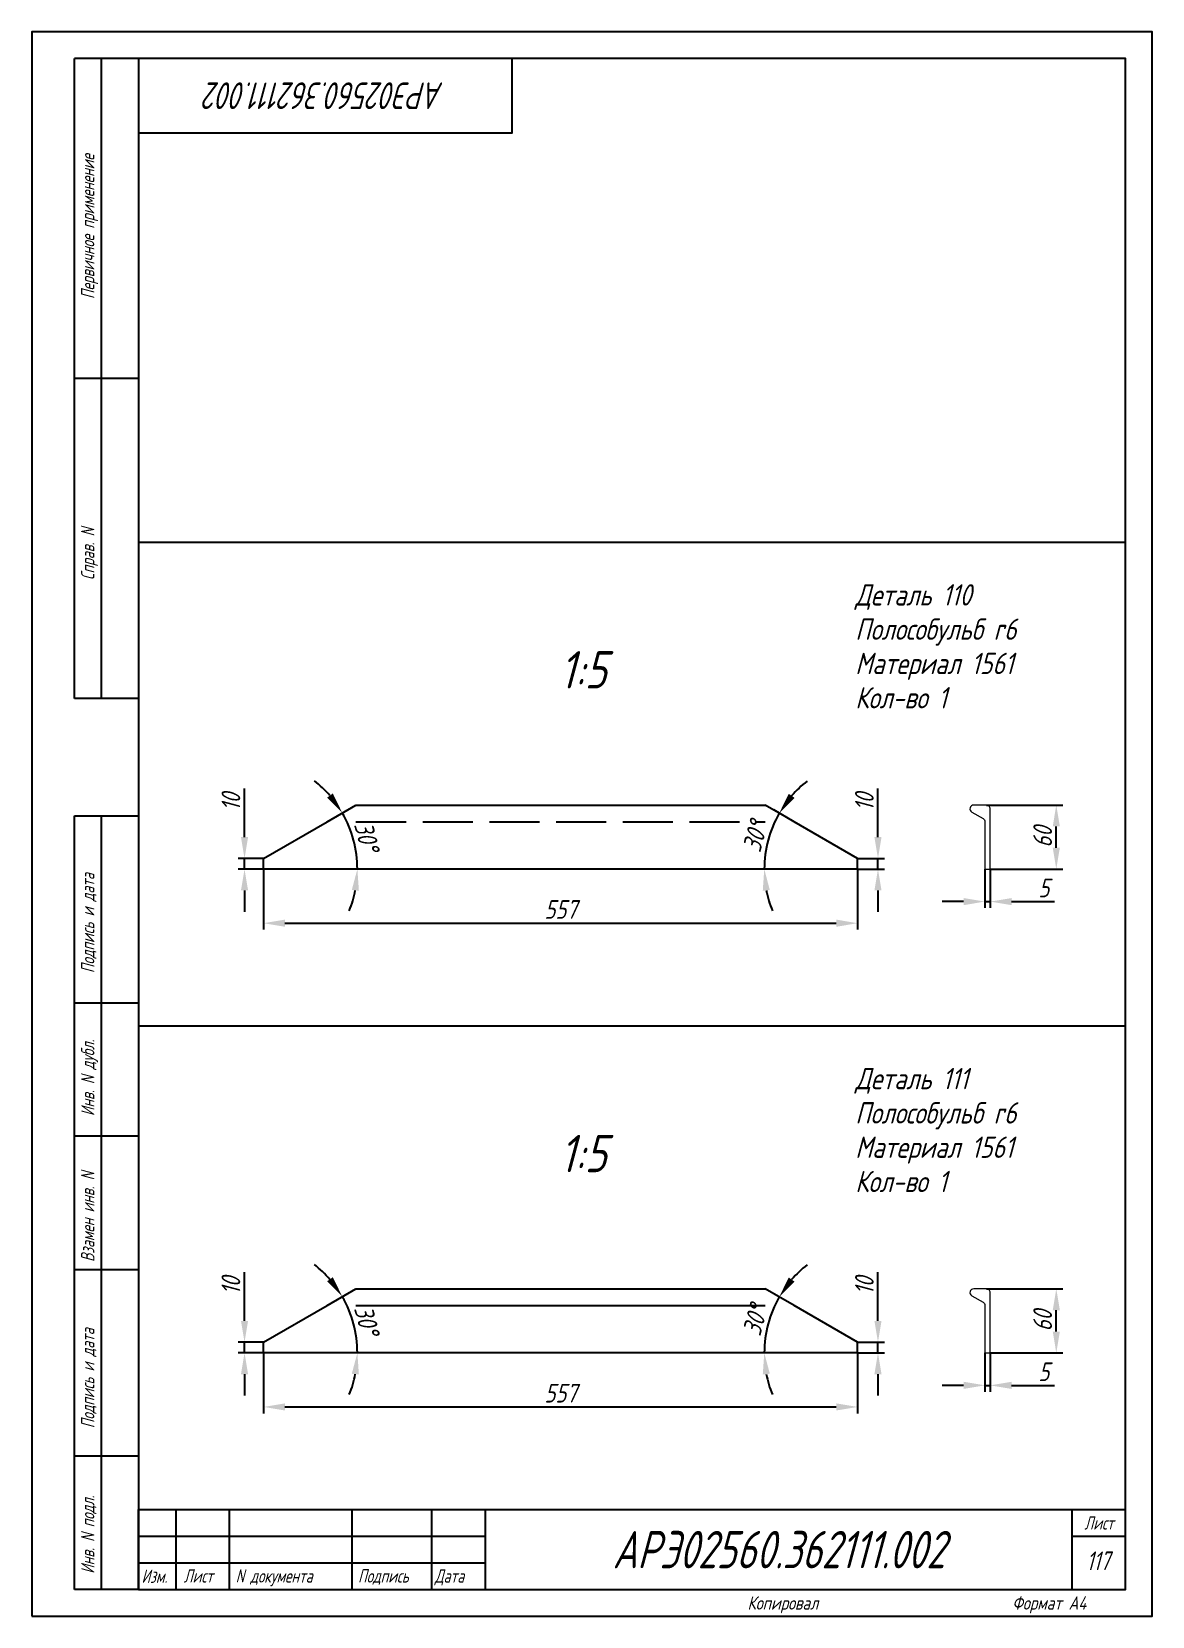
# Model space of a CAD drawing. Header units: millimetres. Extents: x -2419 to 43616, y -80822 to 2970.
# Drawn here: x 16585 to 18685, y -69583 to -66613 of the extents above; entities that cross this region are included whole.
import ezdxf
from ezdxf.enums import TextEntityAlignment as Align

# ---------------------------------------------------------------- set-up
doc = ezdxf.new("R2010")
doc.units = ezdxf.units.MM
doc.header["$PDSIZE"] = -1
doc.linetypes.add('Short_dashed', pattern=[5, 3.75, -1.25])
doc.layers.add('6001', color=7, linetype='Continuous')
doc.layers.add('Frame', color=6, linetype='Continuous')
doc.styles.add('PB_TEXT', font='romans.shx', dxfattribs={"width": 0.7, "oblique": 15})
doc.styles.get("Standard").update_dxf_attribs({"font": 'ГОСТ тип А наклонный.ttf'})
doc.styles.add('ГОСТ', font='ГОСТ тип А.ttf', dxfattribs={"oblique": 15})
doc.dimstyles.new('dim5', dxfattribs={"dimscale": 0.4, "dimtxt": 87.5, "dimasz": 100, "dimexe": 30, "dimexo": 0, "dimgap": 20, "dimtad": 1, "dimdec": 0, "dimlfac": 0.5, "dimdsep": 46, "dimtxsty": 'Standard', "dimcen": 5, "dimadec": 0, "dimazin": 0, "dimtfac": 1, "dimtdec": 0, "dimtmove": 0, "dimatfit": 3, "dimfxl": 1, "dimtolj": 1, "dimtzin": 0, "dimarcsym": 0})

msp = doc.modelspace()

# ---------------------------------------------------------------- texts
at = {"color": 7, "char_height": 40, "width": 469.9461, "attachment_point": 7, "line_spacing_factor": 0.963855}
for s, insert in [('Деталь 110\\PПолособульб r6\\PМатериал 1561\\P\\pt360;Кол-во 1', (18127.88, -67881.13)), ('Деталь 111\\PПолособульб r6\\PМатериал 1561\\P\\pt360;Кол-во 1', (18127.88, -68787.8))]:
    msp.add_mtext(s, dxfattribs=dict(at, insert=insert))
at = {"color": 7, "char_height": 70, "attachment_point": 5, "style": 'ГОСТ'}
for insert in [(17617.87, -67808.63), (17617.87, -68715.3)]:
    msp.add_mtext('\\A1;1:5', dxfattribs=dict(at, insert=insert))
at = {"color": 7, "style": 'PB_TEXT', "oblique": 15, "width": 0.7}
msp.add_attdef('АРЭ02560.362111.002', text='', height=50, rotation=180, dxfattribs=at).set_placement((17134.56, -66732.68), align=Align.MIDDLE_CENTER)
msp.add_attdef('АРЭ02560.362111.002', text='', height=70, dxfattribs=at).set_placement((17984.56, -69457.68), align=Align.MIDDLE_CENTER)
msp.add_attdef('117', text='', height=35, dxfattribs=at).set_placement((18582.8, -69496.18), align=Align.CENTER)

# ---------------------------------------------------------------- blocks, each defined once
blk = doc.blocks.new('stamp-side-01')
at = {"layer": 'Frame'}
for p, q in [((-12, 0), (-12, 145)), ((-12, 145), (0, 145)), ((-12, 110), (0, 110)), ((0, 85), (-12, 85)), ((-12, 60), (0, 60)), ((0, 25), (-12, 25)), ((0, 0), (-12, 0))]:
    blk.add_line(p, q, dxfattribs=at)
at = {"layer": 'Frame', "color": 7}
blk.add_line((-7, 145), (-7, 0), dxfattribs=at)
at = {"layer": 'Frame', "color": 7, "style": 'PB_TEXT', "oblique": 15, "width": 0.7}
for s, p in [('Подпись и дата', (-8.25, 115.55)), ('Инв. N дубл.', (-8.25, 88.76)), ('Взамен инв. N', (-8.25, 61.42)), ('Подпись и дата', (-8.25, 30.25)), ('Инв. N подл.', (-8.25, 2.97))]:
    blk.add_text(s, height=2.5, rotation=90, dxfattribs=at).set_placement(p)
blk = doc.blocks.new('stamp-side-02')
at = {"layer": 'Frame'}
for p, q in [((0, 287), (-12, 287)), ((-12, 167), (-12, 287)), ((0, 227), (-12, 227)), ((0, 167), (-12, 167))]:
    blk.add_line(p, q, dxfattribs=at)
at = {"layer": 'Frame', "color": 7}
blk.add_line((-7, 287), (-7, 167), dxfattribs=at)
at = {"layer": 'Frame'}
blk.add_blockref('stamp-side-01', (0, 0), dxfattribs=at)
at = {"layer": 'Frame', "color": 7, "style": 'PB_TEXT', "oblique": 15, "width": 0.7}
for s, p in [('Первичное применение', (-8.25, 241.89)), ('Справ. N', (-8.25, 189.23))]:
    blk.add_text(s, height=2.5, rotation=90, dxfattribs=at).set_placement(p)
blk = doc.blocks.new('stamp-small-01')
at = {"layer": 'Frame'}
for p, q in [((-185, 15), (0, 15)), ((-185, 0), (-185, 15)), ((-178, 15), (-178, 0)), ((-168, 15), (-168, 0)), ((-145, 15), (-145, 0)), ((-130, 0), (-130, 15)), ((-120, 15), (-120, 0)), ((-10, 0), (-10, 15)), ((-185, 5), (-120, 5))]:
    blk.add_line(p, q, dxfattribs=at)
at = {"layer": 'Frame', "color": 7}
for p, q in [((-185, 10), (-120, 10)), ((-10, 10), (0, 10))]:
    blk.add_line(p, q, dxfattribs=at)
at = {"layer": 'Frame', "color": 7, "style": 'PB_TEXT', "oblique": 15, "width": 0.7}
blk.add_text('Лист', height=2.5, dxfattribs=at).set_placement((-4.99, 11.25), align=Align.CENTER)
for s, p in [('Изм.', (-184.42, 1.25)), ('Лист', (-176.51, 1.32)), ('N документа', (-166.77, 1.32)), ('Подпись', (-143.84, 1.32)), ('Дата', (-129.46, 1.32))]:
    blk.add_text(s, height=2.5, dxfattribs=at).set_placement(p)
blk = doc.blocks.new('A$C604D77A7')
at = {"color": 7}
for points in [[(0, 0), (2100, 0), (2100, 2970), (0, 2970)], [(200, 50), (2050, 50), (2050, 2920), (200, 2920)]]:
    blk.add_lwpolyline(points, close=True, dxfattribs=at)
blk.add_lwpolyline([(900, 2920), (900, 2780), (200, 2780)], dxfattribs=at)
at = {"color": 7, "xscale": 10, "yscale": 10, "zscale": 10}
for name, p in [('stamp-side-02', (200, 50)), ('stamp-small-01', (2050, 50))]:
    blk.add_blockref(name, p, dxfattribs=at)
at = {"color": 7, "style": 'ГОСТ', "oblique": 15}
for s, p in [('Копировал', (1407.6, 12.5)), ('Формат А4', (1906.9, 12.5))]:
    blk.add_text(s, height=25, dxfattribs=at).set_placement(p, align=Align.CENTER)
blk = doc.blocks.new('*D1779')
at = {"color": 0, "lineweight": -2}
for p, q in [((17019.1, -69088.9), (17019.1, -69202.3)), ((18132.3, -69088.9), (18132.3, -69202.3)), ((17059.1, -69190.3), (18092.3, -69190.3))]:
    blk.add_line(p, q, dxfattribs=at)
at = {"color": 0}
for points in [[(17059.1, -69183.6), (17059.1, -69196.9), (17019.1, -69190.3)], [(18092.3, -69196.9), (18092.3, -69183.6), (18132.3, -69190.3)]]:
    blk.add_solid(points, dxfattribs=at)
at = {"layer": 'Defpoints', "color": 0}
for p in [(17019.1, -69088.9), (18132.3, -69088.9), (18132.3, -69190.3)]:
    blk.add_point(p, dxfattribs=at)
at = {"color": 0, "ltscale": 0.4, "insert": (17575.7, -69164.5), "char_height": 35, "attachment_point": 5}
blk.add_mtext('\\A1;557', dxfattribs=at)
blk = doc.blocks.new('*D1780')
at = {"color": 0, "lineweight": -2}
for p, q in [((16983.4, -69028.9), (16983.4, -68937.7)), ((17019.1, -69068.9), (16971.4, -69068.9)), ((16983.4, -69088.9), (16983.4, -69068.9)), ((17019.1, -69088.9), (16971.4, -69088.9)), ((16983.4, -69128.9), (16983.4, -69168.9))]:
    blk.add_line(p, q, dxfattribs=at)
at = {"color": 0}
for points in [[(16976.7, -69028.9), (16990.1, -69028.9), (16983.4, -69068.9)], [(16990.1, -69128.9), (16976.7, -69128.9), (16983.4, -69088.9)]]:
    blk.add_solid(points, dxfattribs=at)
at = {"layer": 'Defpoints', "color": 0}
for p in [(16983.4, -69068.9), (17019.1, -69068.9), (17019.1, -69088.9)]:
    blk.add_point(p, dxfattribs=at)
at = {"color": 0, "ltscale": 0.4, "insert": (16957.9, -68963.3), "char_height": 35, "attachment_point": 5, "rotation": 90}
blk.add_mtext('\\A1;10', dxfattribs=at)
blk = doc.blocks.new('*D1781')
at = {"color": 0, "lineweight": -2}
for p, q in [((18170.5, -69028.9), (18170.5, -68937.7)), ((18132.3, -69068.9), (18182.5, -69068.9)), ((18170.5, -69088.9), (18170.5, -69068.9)), ((18132.3, -69088.9), (18182.5, -69088.9)), ((18170.5, -69128.9), (18170.5, -69168.9))]:
    blk.add_line(p, q, dxfattribs=at)
at = {"color": 0}
for points in [[(18163.8, -69028.9), (18177.1, -69028.9), (18170.5, -69068.9)], [(18177.1, -69128.9), (18163.8, -69128.9), (18170.5, -69088.9)]]:
    blk.add_solid(points, dxfattribs=at)
at = {"layer": 'Defpoints', "color": 0}
for p in [(18132.3, -69068.9), (18170.5, -69068.9), (18132.3, -69088.9)]:
    blk.add_point(p, dxfattribs=at)
at = {"color": 0, "ltscale": 0.4, "insert": (18145, -68963.3), "char_height": 35, "attachment_point": 5, "rotation": 90}
blk.add_mtext('\\A1;10', dxfattribs=at)
blk = doc.blocks.new('*D1782')
at = {"color": 0, "lineweight": -2}
blk.add_line((17138.2, -69000.1), (17177.1, -68977.6), dxfattribs=at)
for start, end in [(40.9077, 51.815), (0, 30.0003), (338.1853, 349.0927)]:
    blk.add_arc((16984.4, -69088.9), 210.4, start, end, dxfattribs=at)
at = {"color": 0}
for points in [[(17138.1, -68954.9), (17148.9, -68947.2), (17166.7, -68983.6)], [(17197.7, -69129.3), (17184.4, -69128.1), (17194.9, -69088.9)]]:
    blk.add_solid(points, dxfattribs=at)
at = {"layer": 'Defpoints', "color": 0}
for p in [(17138.2, -69000.1), (17191.7, -69052.3), (17019.1, -69068.9), (17019.1, -69088.9), (18132.3, -69088.9)]:
    blk.add_point(p, dxfattribs=at)
at = {"color": 0, "ltscale": 0.4, "insert": (17212.3, -69027.8), "char_height": 35, "attachment_point": 5, "rotation": 285.0002}
blk.add_mtext('\\A1;30%%d', dxfattribs=at)
blk = doc.blocks.new('*D1783')
at = {"color": 0, "lineweight": -2}
blk.add_line((18013.2, -69000.1), (17975.1, -68978.1), dxfattribs=at)
for start, end in [(128.0922, 139.0459), (149.9997, 180), (190.9537, 201.9075)]:
    blk.add_arc((18166.9, -69088.9), 209.5, start, end, dxfattribs=at)
at = {"color": 0}
for points in [[(18003.2, -68947.6), (18014.1, -68955.4), (17985.4, -68984.1)], [(17967.8, -69128), (17954.6, -69129.3), (17957.4, -69088.9)]]:
    blk.add_solid(points, dxfattribs=at)
at = {"layer": 'Defpoints', "color": 0}
for p in [(17970, -69017.2), (18013.2, -69000.1), (18132.3, -69068.9), (17019.1, -69088.9), (18132.3, -69088.9)]:
    blk.add_point(p, dxfattribs=at)
at = {"color": 0, "ltscale": 0.4, "insert": (17939.9, -69028), "char_height": 35, "attachment_point": 5, "rotation": 74.9998}
blk.add_mtext('\\A1;30%%d', dxfattribs=at)
blk = doc.blocks.new('*D1784')
at = {"color": 0, "lineweight": -2}
for p, q in [((18370.9, -69088.9), (18370.9, -69161.8)), ((18380.9, -69088.9), (18380.9, -69161.8)), ((18330.9, -69149.8), (18290.9, -69149.8)), ((18370.9, -69149.8), (18380.9, -69149.8)), ((18420.9, -69149.8), (18501.5, -69149.8))]:
    blk.add_line(p, q, dxfattribs=at)
at = {"color": 0}
for points in [[(18330.9, -69156.5), (18330.9, -69143.1), (18370.9, -69149.8)], [(18420.9, -69143.1), (18420.9, -69156.5), (18380.9, -69149.8)]]:
    blk.add_solid(points, dxfattribs=at)
at = {"layer": 'Defpoints', "color": 0}
for p in [(18370.9, -69088.9), (18380.9, -69088.9), (18380.9, -69149.8)]:
    blk.add_point(p, dxfattribs=at)
at = {"color": 0, "ltscale": 0.4, "insert": (18481.2, -69124.3), "char_height": 35, "attachment_point": 5}
blk.add_mtext('\\A1;5', dxfattribs=at)
blk = doc.blocks.new('*D1785')
at = {"color": 0, "lineweight": -2}
for p, q in [((18373.9, -68968.9), (18516.6, -68968.9)), ((18504.6, -69048.9), (18504.6, -69008.9)), ((18380.9, -69088.9), (18516.6, -69088.9))]:
    blk.add_line(p, q, dxfattribs=at)
at = {"color": 0}
for points in [[(18511.3, -69008.9), (18498, -69008.9), (18504.6, -68968.9)], [(18498, -69048.9), (18511.3, -69048.9), (18504.6, -69088.9)]]:
    blk.add_solid(points, dxfattribs=at)
at = {"layer": 'Defpoints', "color": 0}
for p in [(18373.9, -68968.9), (18504.6, -68968.9), (18380.9, -69088.9)]:
    blk.add_point(p, dxfattribs=at)
at = {"color": 0, "ltscale": 0.4, "insert": (18479.1, -69028.9), "char_height": 35, "attachment_point": 5, "rotation": 90}
blk.add_mtext('\\A1;60', dxfattribs=at)
blk = doc.blocks.new('*D1787')
at = {"color": 0, "lineweight": -2}
for p, q in [((17019.1, -68182.2), (17019.1, -68295.6)), ((18132.3, -68182.2), (18132.3, -68295.6)), ((17059.1, -68283.6), (18092.3, -68283.6))]:
    blk.add_line(p, q, dxfattribs=at)
at = {"color": 0}
for points in [[(17059.1, -68276.9), (17059.1, -68290.3), (17019.1, -68283.6)], [(18092.3, -68290.3), (18092.3, -68276.9), (18132.3, -68283.6)]]:
    blk.add_solid(points, dxfattribs=at)
at = {"layer": 'Defpoints', "color": 0}
for p in [(17019.1, -68182.2), (18132.3, -68182.2), (18132.3, -68283.6)]:
    blk.add_point(p, dxfattribs=at)
at = {"color": 0, "ltscale": 0.4, "insert": (17575.7, -68257.9), "char_height": 35, "attachment_point": 5}
blk.add_mtext('\\A1;557', dxfattribs=at)
blk = doc.blocks.new('*D1788')
at = {"color": 0, "lineweight": -2}
for p, q in [((16983.4, -68122.2), (16983.4, -68031)), ((17019.1, -68162.2), (16971.4, -68162.2)), ((17019.1, -68182.2), (16971.4, -68182.2)), ((16983.4, -68182.2), (16983.4, -68162.2)), ((16983.4, -68222.2), (16983.4, -68262.2))]:
    blk.add_line(p, q, dxfattribs=at)
at = {"color": 0}
for points in [[(16976.7, -68122.2), (16990.1, -68122.2), (16983.4, -68162.2)], [(16990.1, -68222.2), (16976.7, -68222.2), (16983.4, -68182.2)]]:
    blk.add_solid(points, dxfattribs=at)
at = {"layer": 'Defpoints', "color": 0}
for p in [(16983.4, -68162.2), (17019.1, -68162.2), (17019.1, -68182.2)]:
    blk.add_point(p, dxfattribs=at)
at = {"color": 0, "ltscale": 0.4, "insert": (16957.9, -68056.6), "char_height": 35, "attachment_point": 5, "rotation": 90}
blk.add_mtext('\\A1;10', dxfattribs=at)
blk = doc.blocks.new('*D1789')
at = {"color": 0, "lineweight": -2}
for p, q in [((18170.5, -68122.2), (18170.5, -68031)), ((18132.3, -68162.2), (18182.5, -68162.2)), ((18132.3, -68182.2), (18182.5, -68182.2)), ((18170.5, -68182.2), (18170.5, -68162.2)), ((18170.5, -68222.2), (18170.5, -68262.2))]:
    blk.add_line(p, q, dxfattribs=at)
at = {"color": 0}
for points in [[(18163.8, -68122.2), (18177.1, -68122.2), (18170.5, -68162.2)], [(18177.1, -68222.2), (18163.8, -68222.2), (18170.5, -68182.2)]]:
    blk.add_solid(points, dxfattribs=at)
at = {"layer": 'Defpoints', "color": 0}
for p in [(18132.3, -68162.2), (18132.3, -68182.2), (18170.5, -68162.2)]:
    blk.add_point(p, dxfattribs=at)
at = {"color": 0, "ltscale": 0.4, "insert": (18145, -68056.6), "char_height": 35, "attachment_point": 5, "rotation": 90}
blk.add_mtext('\\A1;10', dxfattribs=at)
blk = doc.blocks.new('*D1790')
at = {"color": 0, "lineweight": -2}
blk.add_line((17138.2, -68093.4), (17177.1, -68071), dxfattribs=at)
for start, end in [(40.9077, 51.815), (0, 30.0003), (338.1853, 349.0927)]:
    blk.add_arc((16984.4, -68182.2), 210.4, start, end, dxfattribs=at)
at = {"color": 0}
for points in [[(17138.1, -68048.3), (17148.9, -68040.5), (17166.7, -68077)], [(17197.7, -68222.7), (17184.4, -68221.4), (17194.9, -68182.2)]]:
    blk.add_solid(points, dxfattribs=at)
at = {"layer": 'Defpoints', "color": 0}
for p in [(17138.2, -68093.4), (17191.7, -68145.7), (17019.1, -68162.2), (17019.1, -68182.2), (18132.3, -68182.2)]:
    blk.add_point(p, dxfattribs=at)
at = {"color": 0, "ltscale": 0.4, "insert": (17212.3, -68121.1), "char_height": 35, "attachment_point": 5, "rotation": 285.0002}
blk.add_mtext('\\A1;30%%d', dxfattribs=at)
blk = doc.blocks.new('*D1791')
at = {"color": 0, "lineweight": -2}
blk.add_line((18013.2, -68093.4), (17975.1, -68071.4), dxfattribs=at)
for start, end in [(128.0922, 139.0459), (149.9997, 180), (190.9537, 201.9075)]:
    blk.add_arc((18166.9, -68182.2), 209.5, start, end, dxfattribs=at)
at = {"color": 0}
for points in [[(18003.2, -68041), (18014.1, -68048.7), (17985.4, -68077.4)], [(17967.8, -68221.4), (17954.6, -68222.7), (17957.4, -68182.2)]]:
    blk.add_solid(points, dxfattribs=at)
at = {"layer": 'Defpoints', "color": 0}
for p in [(18013.2, -68093.4), (17970, -68110.5), (17019.1, -68182.2), (18132.3, -68162.2), (18132.3, -68182.2)]:
    blk.add_point(p, dxfattribs=at)
at = {"color": 0, "ltscale": 0.4, "insert": (17939.9, -68121.4), "char_height": 35, "attachment_point": 5, "rotation": 74.9998}
blk.add_mtext('\\A1;30%%d', dxfattribs=at)
blk = doc.blocks.new('*D1792')
at = {"color": 0, "lineweight": -2}
for p, q in [((18370.9, -68182.2), (18370.9, -68255.1)), ((18380.9, -68182.2), (18380.9, -68255.1)), ((18330.9, -68243.1), (18290.9, -68243.1)), ((18370.9, -68243.1), (18380.9, -68243.1)), ((18420.9, -68243.1), (18501.5, -68243.1))]:
    blk.add_line(p, q, dxfattribs=at)
at = {"color": 0}
for points in [[(18330.9, -68249.8), (18330.9, -68236.5), (18370.9, -68243.1)], [(18420.9, -68236.5), (18420.9, -68249.8), (18380.9, -68243.1)]]:
    blk.add_solid(points, dxfattribs=at)
at = {"layer": 'Defpoints', "color": 0}
for p in [(18370.9, -68182.2), (18380.9, -68182.2), (18380.9, -68243.1)]:
    blk.add_point(p, dxfattribs=at)
at = {"color": 0, "ltscale": 0.4, "insert": (18481.2, -68217.6), "char_height": 35, "attachment_point": 5}
blk.add_mtext('\\A1;5', dxfattribs=at)
blk = doc.blocks.new('*D1786')
at = {"color": 0, "lineweight": -2}
for p, q in [((18373.9, -68062.2), (18516.6, -68062.2)), ((18504.6, -68142.2), (18504.6, -68102.2)), ((18380.9, -68182.2), (18516.6, -68182.2))]:
    blk.add_line(p, q, dxfattribs=at)
at = {"color": 0}
for points in [[(18511.3, -68102.2), (18498, -68102.2), (18504.6, -68062.2)], [(18498, -68142.2), (18511.3, -68142.2), (18504.6, -68182.2)]]:
    blk.add_solid(points, dxfattribs=at)
at = {"layer": 'Defpoints', "color": 0}
for p in [(18373.9, -68062.2), (18504.6, -68062.2), (18380.9, -68182.2)]:
    blk.add_point(p, dxfattribs=at)
at = {"color": 0, "ltscale": 0.4, "insert": (18479.1, -68122.2), "char_height": 35, "attachment_point": 5, "rotation": 90}
blk.add_mtext('\\A1;60', dxfattribs=at)

# ---------------------------------------------------------------- dimensions: what is measured, and where the dimension line sits
for base, p1, p2, picture, middle in [((16983.41, -68162.2), (17019.09, -68182.2), (17019.09, -68162.2), '*D1788', (16957.91, -68056.6)), ((18170.45, -68162.2), (18132.28, -68182.2), (18132.28, -68162.2), '*D1789', (18144.95, -68056.6)), ((18504.64, -68062.2), (18380.89, -68182.2), (18373.89, -68062.2), '*D1786', (18479.14, -68122.2)), ((16983.41, -69068.87), (17019.09, -69088.87), (17019.09, -69068.87), '*D1780', (16957.91, -68963.26)), ((18170.45, -69068.87), (18132.28, -69088.87), (18132.28, -69068.87), '*D1781', (18144.95, -68963.26)), ((18504.64, -68968.87), (18380.89, -69088.87), (18373.89, -68968.87), '*D1785', (18479.14, -69028.87))]:
    dim = msp.add_linear_dim(base=base, p1=p1, p2=p2, angle=90, dimstyle='dim5')
    dim.commit()
    dim.dimension.update_dxf_attribs({"geometry": picture, "text_midpoint": middle})
for base, line1, line2, picture, middle in [((17191.68, -68145.66), ((17019.09, -68162.2), (17138.17, -68093.45)), ((18132.28, -68182.2), (17019.09, -68182.2)), '*D1790', (17212.34, -68121.13)), ((17970.01, -68110.53), ((18132.28, -68162.2), (18013.2, -68093.45)), ((18132.28, -68182.2), (17019.09, -68182.2)), '*D1791', (17939.88, -68121.36)), ((17191.68, -69052.32), ((17019.09, -69068.87), (17138.17, -69000.12)), ((18132.28, -69088.87), (17019.09, -69088.87)), '*D1782', (17212.34, -69027.8)), ((17970.01, -69017.2), ((18132.28, -69068.87), (18013.2, -69000.12)), ((18132.28, -69088.87), (17019.09, -69088.87)), '*D1783', (17939.88, -69028.03))]:
    dim = msp.add_angular_dim_2l(base=base, line1=line1, line2=line2, dimstyle='dim5')
    dim.commit()
    dim.dimension.update_dxf_attribs({"geometry": picture, "text_midpoint": middle})
for base, p1, p2, picture, middle in [((18132.28, -68283.6), (17019.09, -68182.2), (18132.28, -68182.2), '*D1787', (17575.68, -68283.6)), ((18132.28, -69190.27), (17019.09, -69088.87), (18132.28, -69088.87), '*D1779', (17575.68, -69190.27))]:
    dim = msp.add_linear_dim(base=base, p1=p1, p2=p2, dimstyle='dim5')
    dim.commit()
    dim.dimension.update_dxf_attribs({"geometry": picture, "text_midpoint": middle, "dimtype": 160})
for base, p1, p2, picture, middle in [((18380.89, -68243.13), (18370.89, -68182.2), (18380.89, -68182.2), '*D1792', (18481.19, -68217.63)), ((18380.89, -69149.8), (18370.89, -69088.87), (18380.89, -69088.87), '*D1784', (18481.19, -69124.3))]:
    dim = msp.add_linear_dim(base=base, p1=p1, p2=p2, dimstyle='dim5')
    dim.commit()
    dim.dimension.update_dxf_attribs({"geometry": picture, "text_midpoint": middle})

# ---------------------------------------------------------------- linework, layer by layer
for p, q in [((16784.56, -67569.35), (18634.56, -67569.35)), ((16784.56, -68476.01), (18634.56, -68476.01))]:
    msp.add_line(p, q)
at = {"color": 1, "ltscale": 25}
for p, q in [((17192.29, -68062.2), (17959.08, -68062.2)), ((18132.28, -68182.2), (17019.09, -68182.2)), ((17192.29, -68968.87), (17959.08, -68968.87)), ((17192.29, -69000.12), (17959.08, -69000.12)), ((18132.28, -69088.87), (17019.09, -69088.87))]:
    msp.add_line(p, q, dxfattribs=at)
at = {"color": 1, "linetype": 'Short_dashed', "ltscale": 25}
msp.add_line((17192.29, -68093.45), (17959.08, -68093.45), dxfattribs=at)
at = {"color": 1, "ltscale": 25}
for points in [[(17019.09, -68182.2), (17019.09, -68162.2), (17138.17, -68093.45), (17192.29, -68062.2)], [(18132.28, -68182.2), (18132.28, -68162.2), (18013.2, -68093.45), (17959.08, -68062.2)], [(17019.09, -69088.87), (17019.09, -69068.87), (17138.17, -69000.12), (17192.29, -68968.87)], [(18132.28, -69088.87), (18132.28, -69068.87), (18013.2, -69000.12), (17959.08, -68968.87)]]:
    msp.add_lwpolyline(points, dxfattribs=at)
at = {"layer": '6001', "color": 1, "lineweight": 0}
for points in [[(18380.89, -68182.2), (18380.89, -68069.2, 0.4142154), (18373.89, -68062.2), (18349.89, -68062.2, 0.7673575), (18346.39, -68075.26), (18367.39, -68087.39, -0.2679376), (18370.89, -68093.45), (18370.89, -68182.2)], [(18380.89, -69088.87), (18380.89, -68975.87, 0.4142154), (18373.89, -68968.87), (18349.89, -68968.87, 0.7673575), (18346.39, -68981.93), (18367.39, -68994.05, -0.2679376), (18370.89, -69000.12), (18370.89, -69088.87)]]:
    msp.add_lwpolyline(points, format="xyb", close=True, dxfattribs=at)

# ---------------------------------------------------------------- block references
at = {"color": 1}
msp.add_blockref('A$C604D77A7', (16584.56, -69582.68), dxfattribs=at)

msp.set_redraw_order([(e.dxf.handle, doc.entitydb.next_handle()) for e in msp.query("TEXT MTEXT ATTDEF DIMENSION ARC_DIMENSION")])  # texts and dimensions are drawn at this point

doc.saveas('drawing.dxf')
